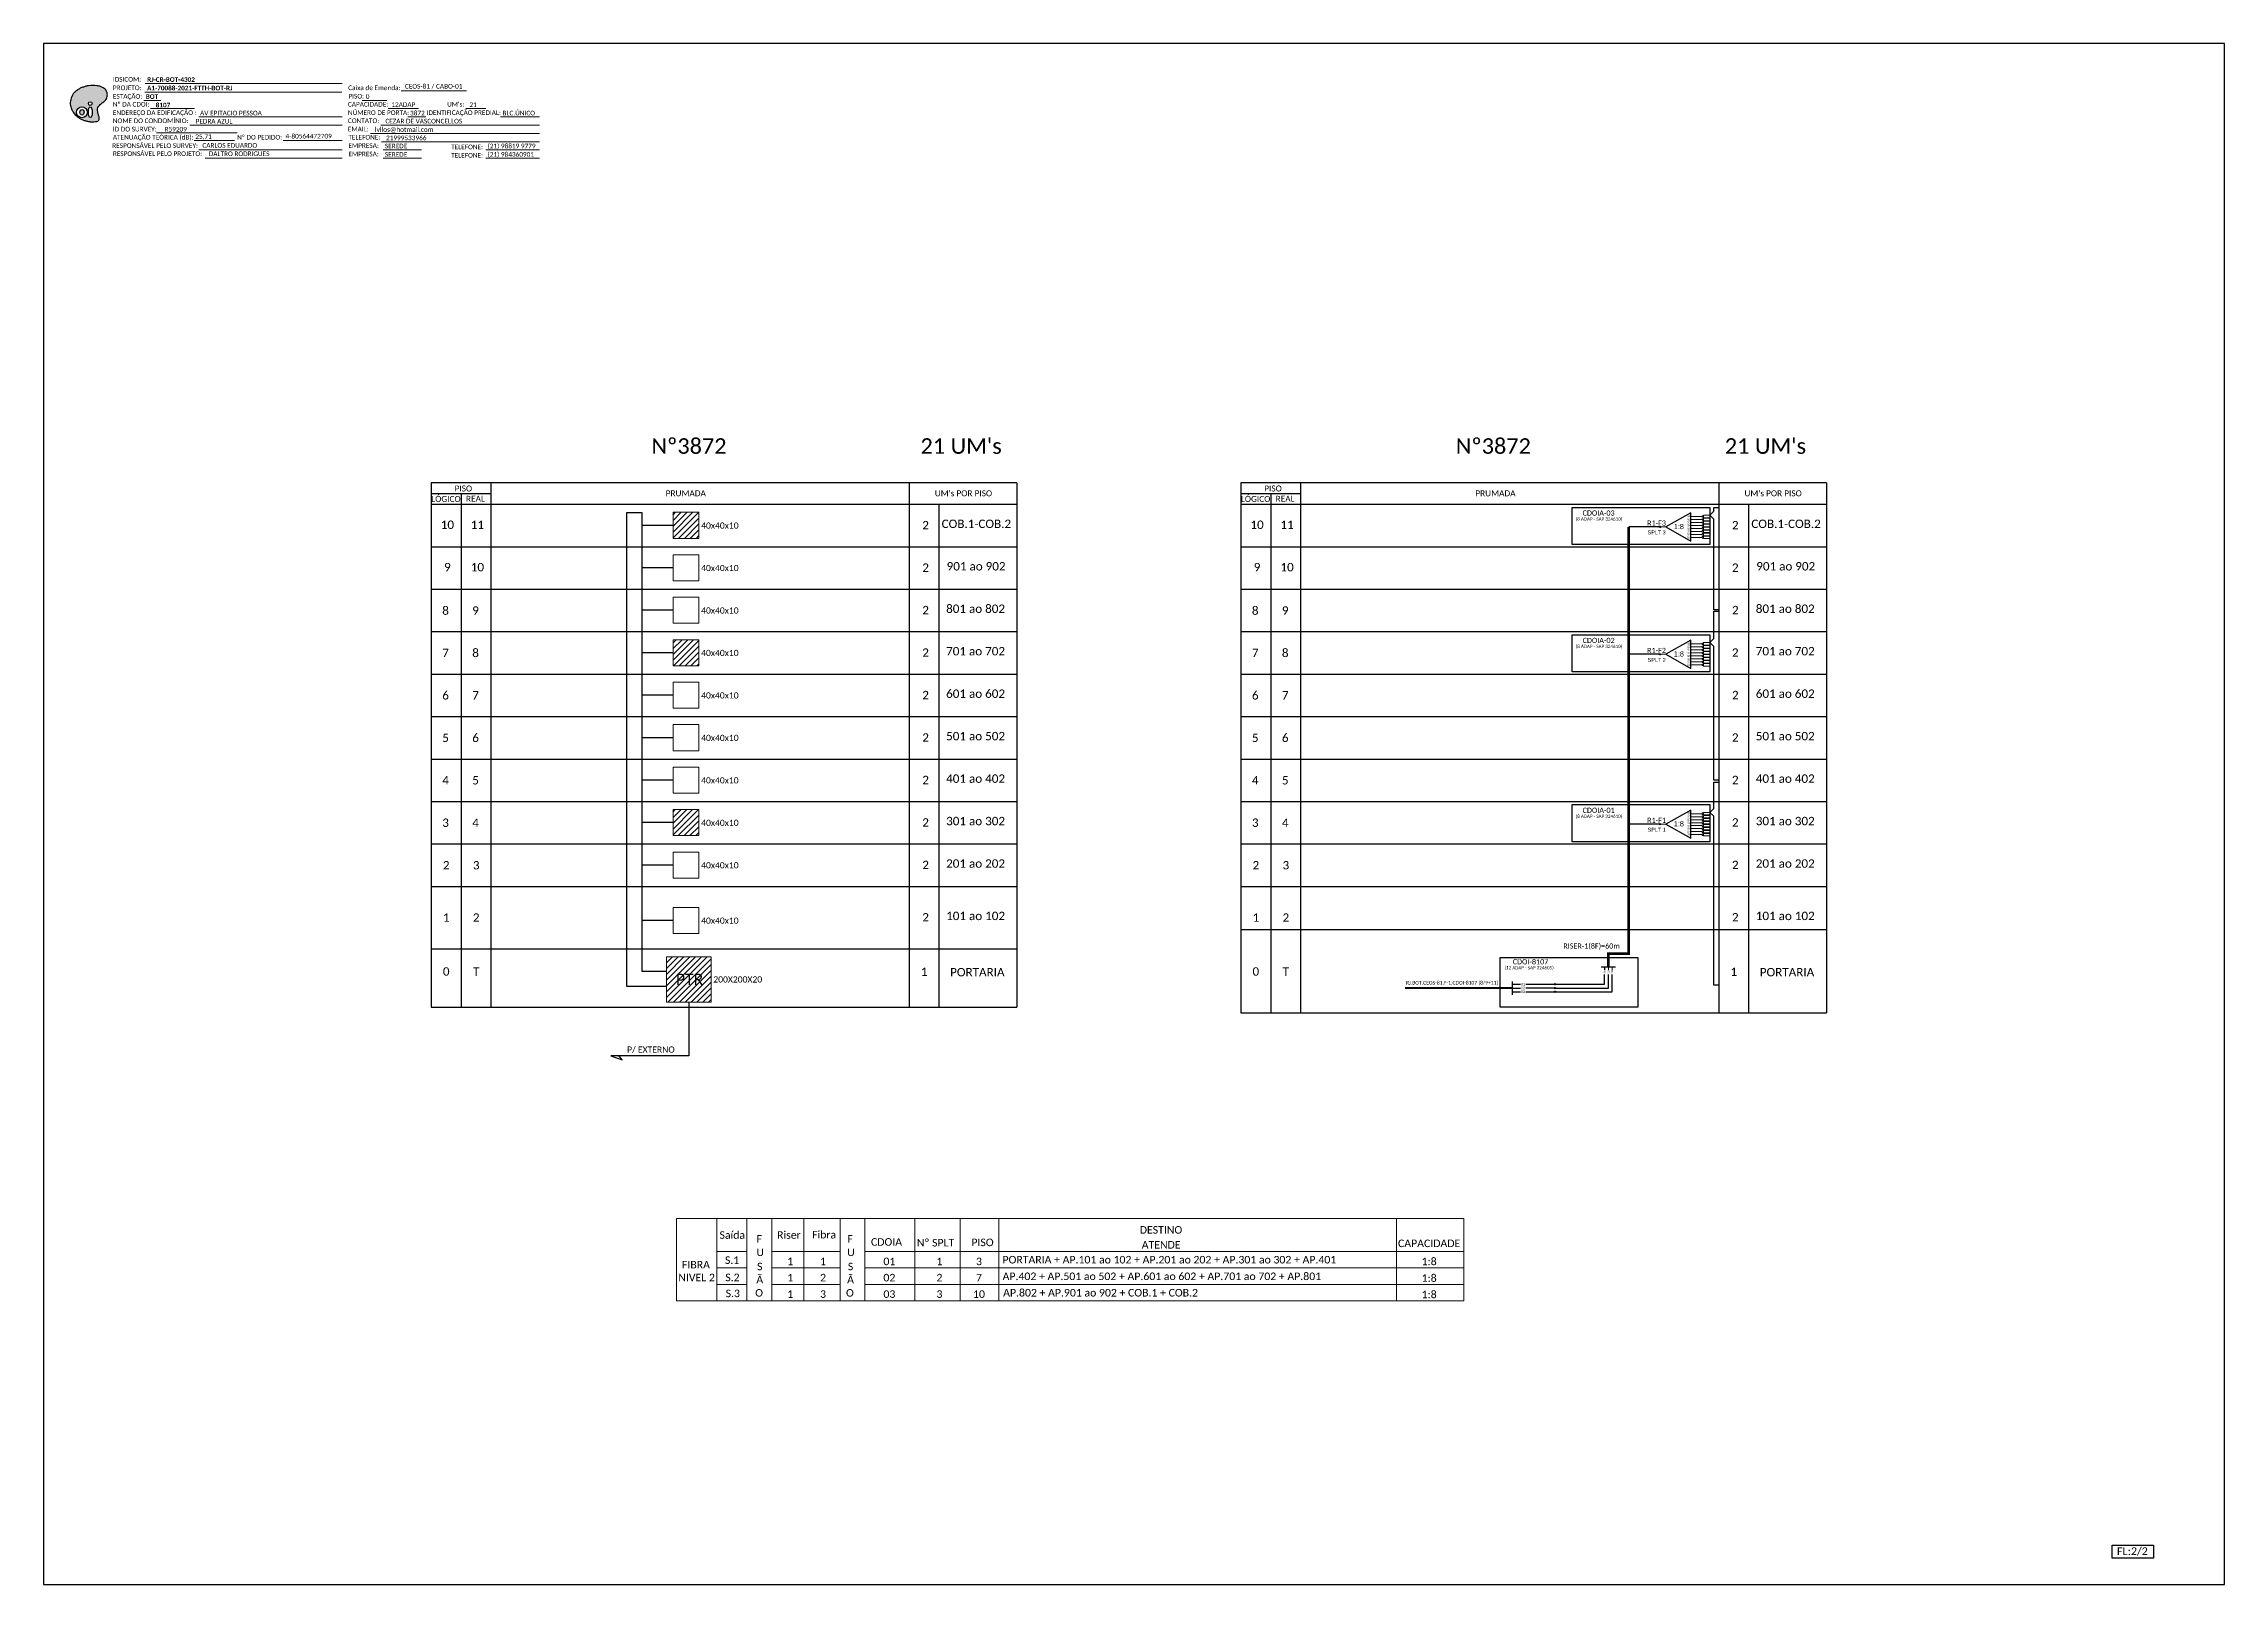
# Model space of a CAD drawing. Header units: metres. Extents: x -1286 to 457, y -500 to 94.
# Drawn here: x -384 to 457, y -500 to 94 of the extents above; entities that cross this region are included whole.
import ezdxf
from ezdxf.enums import TextEntityAlignment as Align

# ---------------------------------------------------------------- set-up
doc = ezdxf.new("R2010")
doc.units = ezdxf.units.M
doc.layers.add('(Notas)', color=7, linetype='Continuous', lineweight=0)
doc.layers.add('_NUMERAÇÃO_', color=34, linetype='Continuous', lineweight=0)
doc.layers.add('CAP a instalar', color=1, linetype='Continuous')
doc.styles.add('ARIAL', font='arial.ttf')
doc.styles.add('WMF-Calibri0', font='calibri.ttf')
doc.styles.add('WMF-Calibri1', font='calibrib.ttf')

# ---------------------------------------------------------------- blocks, each defined once
blk = doc.blocks.new('OI')
h = blk.add_hatch(color=40)
edge = h.paths.add_edge_path()
edge.add_spline(control_points=[(4.35, -0.67), (3.92, -0.99), (3.26, -1.5), (2.81, -2.59), (2.9, -3.5), (3.06, -4.27), (3.31, -4.85), (3.37, -5.39), (3.4, -5.88), (3.2, -6.4), (2.54, -6.61), (1.65, -6.63), (0.55, -6.67), (-0.56, -6.42), (-1.61, -6.14), (-2.77, -5.61), (-3.92, -4.77), (-4.89, -3.7), (-5.34, -2.65), (-5.6, -1.94), (-5.85, -0.96), (-5.71, 0.47), (-5.1, 2.02), (-4.14, 3.02), (-3.3, 3.61), (-2.37, 4.16), (-1.36, 4.44), (-0.56, 4.7), (0.79, 4.85), (2.24, 4.97), (3.79, 4.57), (4.67, 4.21), (5.44, 3.65), (5.76, 2.99), (6.03, 2.21), (6.01, 1.46), (5.72, 0.64), (5.31, 0.08), (4.88, -0.38), (4.51, -0.55), (4.35, -0.67)], knot_values=[0, 0, 0, 0, 1.60434, 2.417191, 3.427595, 4.282808, 4.776746, 5.304182, 5.888771, 6.258406, 6.858137, 7.79129, 8.986195, 10.124242, 11.187857, 12.242908, 13.953784, 15.414161, 16.515391, 17.349188, 17.675853, 19.552021, 21.515531, 22.568638, 23.63245, 24.621084, 25.782718, 26.745347, 27.142653, 29.870543, 31.004649, 31.921532, 32.709589, 33.801391, 34.042471, 35.192333, 35.971461, 36.628871, 37.254359, 37.836911, 37.836911, 37.836911, 37.836911], degree=3, periodic=0)
h.paths.add_polyline_path([(1.13, -0.87, -1), (-0.04, -0.87, -1)], flags=16)
edge = h.paths.add_edge_path(flags=16)
edge.add_ellipse((0.56, -3.59), major_axis=(-0.02, 1.71), ratio=0.361305, start_angle=0, end_angle=360)
h.paths.add_polyline_path([(-0.36, -3.62, -1), (-3.8, -3.62, -1)], flags=16)
edge = h.paths.add_edge_path(flags=0)
edge.add_ellipse((-2.08, -3.62), major_axis=(0, 0.885), ratio=0.758294, start_angle=0, end_angle=360)
at = {"color": 40}
for centre, radius in [((-2.08, -3.62), 1.72), ((0.54, -0.87), 0.587)]:
    blk.add_circle(centre, radius, dxfattribs=at)
blk.add_ellipse((-2.08, -3.62), major_axis=(0, 0.885), ratio=0.758294, start_param=-3.141592653589792, end_param=3.141592653589792, dxfattribs=at)
blk.add_ellipse((0.56, -3.59), major_axis=(-0.02, 1.71), ratio=0.361305, dxfattribs=at)
at = {"color": 40, "start_tangent": (-0.800898, -0.598801), "end_tangent": (-0.800898, -0.598801)}
blk.add_spline([(4.35, -0.67), (3.2, -1.78), (2.9, -2.54), (2.92, -3.55), (3.12, -4.38), (3.28, -4.85), (3.37, -5.37), (3.35, -5.95), (3.2, -6.29), (2.66, -6.55), (1.73, -6.63), (0.54, -6.62), (-0.58, -6.41), (-1.6, -6.11), (-2.56, -5.67), (-3.95, -4.67), (-4.89, -3.56), (-5.37, -2.56), (-5.64, -1.78), (-5.72, -1.46), (-5.63, 0.42), (-4.84, 2.22), (-4.13, 2.99), (-3.27, 3.62), (-2.4, 4.09), (-1.3, 4.47), (-0.37, 4.72), (0.02, 4.77), (2.75, 4.8), (3.85, 4.53), (4.69, 4.16), (5.31, 3.68), (5.85, 2.73), (5.93, 2.5), (5.94, 1.35), (5.67, 0.62), (5.29, 0.08), (4.84, -0.36), (4.35, -0.67)], degree=3, dxfattribs=at)

msp = doc.modelspace()

# ---------------------------------------------------------------- hatches: boundary and pattern name
h = msp.add_hatch()
h.set_pattern_fill('LINE', color=1, scale=0.5, angle=45)
h.paths.add_polyline_path([(-131.38, -86.5), (-141.29, -86.5), (-141.29, -96.54), (-131.38, -96.54)])
h.paths.add_polyline_path([(-131.38, -135.62), (-141.29, -135.62), (-141.29, -145.66), (-131.38, -145.66)])
h.paths.add_polyline_path([(-131.38, -201.11), (-141.29, -201.11), (-141.29, -211.15), (-131.38, -211.15)])
h = msp.add_hatch(color=3)
h.dxf.hatch_style = 1
edge = h.paths.add_edge_path()
edge.add_arc((239.27, -92.12), 0.242, 0, 360)
h = msp.add_hatch(color=3)
h.dxf.hatch_style = 1
edge = h.paths.add_edge_path()
edge.add_arc((239.27, -141.24), 0.242, 0, 360)
h = msp.add_hatch(color=3)
h.dxf.hatch_style = 1
edge = h.paths.add_edge_path()
edge.add_arc((239.27, -206.73), 0.242, 0, 360)
h = msp.add_hatch()
h.set_pattern_fill('ANSI31', color=1, scale=12.675488, style=0)
h.set_pattern_definition([(45, (-919.0853, -762.0324), (-1.1203655, 1.1203655), [])])
h.paths.add_polyline_path([(-143.83, -275.34), (-126.63, -275.34), (-126.63, -257.9), (-143.83, -257.9)])
h.paths.add_polyline_path([(-141.29, -269.82), (-128.51, -269.82), (-128.51, -263.29), (-141.29, -263.29)], flags=24)
h = msp.add_hatch(color=3)
h.dxf.hatch_style = 1
edge = h.paths.add_edge_path()
edge.add_arc((198.77, -268.43), 0.256, 0, 360)
h = msp.add_hatch(color=3)
h.dxf.hatch_style = 1
edge = h.paths.add_edge_path()
edge.add_arc((198.77, -269.89), 0.256, 0, 360)
h = msp.add_hatch(color=3)
h.dxf.hatch_style = 1
edge = h.paths.add_edge_path()
edge.add_arc((198.77, -271.35), 0.256, 0, 360)

# ---------------------------------------------------------------- linework, layer by layer
at = {"layer": '(Notas)', "lineweight": 0}
for p, q in [((-124.4, -390.55), (-124.4, -358.75)), ((-112.87, -390.55), (-112.87, -358.75)), ((-103.24, -390.55), (-103.24, -358.75)), ((-90.9, -390.55), (-90.9, -358.75)), ((-76.87, -390.55), (-76.87, -358.75)), ((-67.4, -390.55), (-67.4, -358.75)), ((-48.1, -390.55), (-48.1, -358.75)), ((-30.62, -390.55), (-30.62, -358.75)), ((-15.7, -390.55), (-15.7, -358.75)), ((137.62, -390.55), (137.62, -358.75))]:
    msp.add_line(p, q, dxfattribs=at)
msp.add_lwpolyline([(163.62, -358.75), (163.62, -390.55)], dxfattribs=at)
at = {"color": 5}
for p, q in [((239.27, -92.12), (227.25, -92.12)), ((239.27, -141.24), (227.25, -141.24)), ((239.27, -206.73), (227.25, -206.73))]:
    msp.add_line(p, q, dxfattribs=at)
at = {"color": 1}
msp.add_line((182.3, -267.36), (182.3, -272.49), dxfattribs=at)
msp.add_lwpolyline([(-384.06, -499.81), (456.94, -499.81), (456.94, 94.19), (-384.06, 94.19)], close=True)
at = {"color": 7, "lineweight": 0}
for points in [[(-344.93, 78.79), (-268.95, 78.79)], [(-246.14, 76.01), (-221, 76.01)], [(-345.46, 72.24), (-338.91, 72.24)], [(-344.96, 75.52), (-269, 75.52)], [(-342.8, 69.17), (-325.83, 69.17)], [(-261.18, 72.28), (-251.7, 72.28)], [(-251.13, 69.17), (-239.51, 69.17)], [(-221.19, 69.17), (-213.52, 69.17)], [(-340.48, 59.75), (-309.44, 59.75)], [(-327.64, 62.82), (-268.98, 62.82)], [(-324.23, 65.93), (-268.98, 65.93)], [(-258.05, 59.58), (-192.79, 59.58)], [(-254.02, 62.82), (-192.79, 62.82)], [(-243.55, 65.93), (-236.6, 65.93)], [(-207.85, 65.93), (-192.82, 65.93)], [(-325.95, 56.79), (-310.44, 56.79)], [(-324.23, 53.23), (-268.98, 53.23)], [(-291.72, 56.79), (-268.95, 56.79)], [(-253.77, 56.34), (-192.79, 56.34)], [(-253.16, 53.23), (-238.36, 53.23)], [(-213.56, 53.23), (-192.79, 53.23)], [(-321.74, 49.99), (-268.98, 49.99)], [(-253.16, 49.99), (-238.36, 49.99)], [(-213.56, 49.99), (-192.79, 49.99)]]:
    msp.add_lwpolyline(points, dxfattribs=at)
at = {"color": 0}
for points in [[(-8.7, -75.16), (-234.59, -75.16)], [(303.54, -75.16), (77.65, -75.16)], [(-234.59, -79.27), (-211.44, -79.27)], [(-234.59, -83.39), (-8.7, -83.39)], [(77.65, -79.27), (100.8, -79.27)], [(77.65, -83.39), (303.54, -83.39)]]:
    msp.add_lwpolyline(points, dxfattribs=at)
for points in [[(-234.59, -75.16), (-234.59, -83.39)], [(-211.44, -83.39), (-211.44, -75.16)], [(-50.29, -75.16), (-50.29, -83.39)], [(-8.7, -75.16), (-8.7, -83.39)], [(77.65, -75.16), (77.65, -83.39)], [(100.8, -83.39), (100.8, -75.16)], [(261.95, -75.16), (261.95, -83.39)], [(303.54, -75.16), (303.54, -83.39)], [(-234.59, -83.39), (-234.59, -277.29)], [(-234.59, -83.39), (-8.7, -83.39)], [(-223.02, -79.27), (-223.02, -83.39)], [(-223.02, -83.39), (-223.02, -277.29)], [(-211.44, -277.29), (-211.44, -83.39)], [(-50.29, -83.39), (-50.29, -277.29)], [(-38.72, -277.29), (-38.72, -83.39)], [(-8.7, -83.39), (-8.7, -277.29)], [(77.65, -83.39), (77.65, -279.42)], [(77.65, -83.39), (303.54, -83.39)], [(89.22, -79.27), (89.22, -83.39)], [(89.22, -83.39), (89.22, -279.42)], [(100.8, -279.42), (100.8, -83.39)], [(261.95, -83.39), (261.95, -279.42)], [(273.52, -279.42), (273.52, -83.39)], [(303.54, -83.39), (303.54, -279.42)], [(-234.59, -99.76), (-8.7, -99.76)], [(77.65, -99.76), (303.54, -99.76)], [(-234.59, -116.13), (-8.7, -116.13)], [(77.65, -116.13), (303.54, -116.13)], [(-234.59, -132.5), (-8.7, -132.5)], [(77.65, -132.5), (303.54, -132.5)], [(-234.59, -148.87), (-8.7, -148.87)], [(77.65, -148.87), (303.54, -148.87)], [(-234.59, -165.25), (-8.7, -165.25)], [(77.65, -165.25), (303.54, -165.25)], [(-234.59, -181.62), (-8.7, -181.62)], [(77.65, -181.62), (303.54, -181.62)], [(-234.59, -197.99), (-8.7, -197.99)], [(77.65, -197.99), (303.54, -197.99)], [(-234.59, -214.36), (-8.7, -214.36)], [(77.65, -214.36), (303.54, -214.36)], [(-234.59, -230.73), (-8.7, -230.73)], [(77.65, -230.73), (303.54, -230.73)], [(77.65, -247.36), (303.54, -247.36)], [(-234.59, -254.82), (-8.7, -254.82)], [(-234.59, -277.29), (-8.7, -277.29)], [(77.65, -279.42), (303.54, -279.42)]]:
    msp.add_lwpolyline(points)
at = {"color": 1, "lineweight": 0}
for points in [[(-131.38, -86.5), (-141.29, -86.5), (-141.29, -96.54), (-131.38, -96.54)], [(-131.38, -135.62), (-141.29, -135.62), (-141.29, -145.66), (-131.38, -145.66)], [(-131.38, -201.11), (-141.29, -201.11), (-141.29, -211.15), (-131.38, -211.15)], [(-143.83, -257.9), (-126.63, -257.9), (-126.63, -275.34), (-143.83, -275.34)]]:
    msp.add_lwpolyline(points, close=True, dxfattribs=at)
at = {"color": 1}
for points in [[(205.4, -84.58), (258.53, -84.58), (258.53, -98.89), (205.4, -98.89)], [(205.4, -133.69), (258.53, -133.69), (258.53, -148.01), (205.4, -148.01)], [(205.4, -199.18), (258.53, -199.18), (258.53, -213.5), (205.4, -213.5)], [(177.66, -258.18), (230.79, -258.18), (230.79, -277.29), (177.66, -277.29)]]:
    msp.add_lwpolyline(points, close=True, dxfattribs=at)
at = {"color": 5, "const_width": 1}
msp.add_lwpolyline([(227.25, -92.12), (227.25, -256.68), (219.39, -256.68), (219.39, -261.71)], dxfattribs=at)
at = {"color": 1, "lineweight": 0}
for points in [[(241.5, -92.12), (239.27, -92.12)], [(241.5, -141.24), (239.27, -141.24)], [(241.5, -206.73), (239.27, -206.73)]]:
    msp.add_lwpolyline(points, dxfattribs=at)
at = {"color": 1}
for points in [[(251.16, -86.67), (241.5, -92.12), (251.16, -97.57), (251.16, -86.67)], [(251.16, -135.79), (241.5, -141.24), (251.16, -146.69), (251.16, -135.79)], [(251.16, -201.28), (241.5, -206.73), (251.16, -212.17), (251.16, -201.28)], [(-135.23, -275.34), (-135.23, -295.99), (-165.36, -295.99)], [(-165.36, -295.99), (-160.95, -297.58)], [(-160.95, -297.58), (-162.36, -295.75)]]:
    msp.add_lwpolyline(points, dxfattribs=at)
at = {"color": 3, "lineweight": 0}
for points in [[(255.54, -88.09), (251.16, -88.09)], [(251.16, -89.24), (255.54, -89.24)], [(251.16, -90.39), (255.54, -90.39)], [(251.16, -91.55), (255.54, -91.55)], [(256.12, -87.59), (256.12, -88.58)], [(256.12, -87.59), (258.53, -87.59)], [(256.12, -88.58), (258.53, -88.58)], [(256.12, -88.75), (256.12, -89.73)], [(256.12, -88.75), (258.53, -88.75)], [(256.12, -89.73), (258.53, -89.73)], [(256.12, -89.9), (256.12, -90.89)], [(256.12, -89.9), (258.53, -89.9)], [(256.12, -90.89), (258.53, -90.89)], [(256.12, -91.05), (256.12, -92.04)], [(256.12, -91.05), (258.53, -91.05)], [(256.12, -92.04), (258.53, -92.04)], [(256.12, -92.2), (256.12, -93.19)], [(256.12, -92.2), (258.53, -92.2)], [(251.16, -92.7), (255.54, -92.7)], [(251.16, -93.85), (255.54, -93.85)], [(251.16, -95), (255.54, -95)], [(251.16, -96.16), (255.54, -96.16)], [(256.12, -93.19), (258.53, -93.19)], [(256.12, -93.36), (256.12, -94.34)], [(256.12, -93.36), (258.53, -93.36)], [(256.12, -94.34), (258.53, -94.34)], [(256.12, -94.51), (256.12, -95.5)], [(256.12, -94.51), (258.53, -94.51)], [(256.12, -95.5), (258.53, -95.5)], [(256.12, -95.66), (256.12, -96.65)], [(256.12, -95.66), (258.53, -95.66)], [(256.12, -96.65), (258.53, -96.65)], [(255.54, -137.2), (251.16, -137.2)], [(251.16, -138.35), (255.54, -138.35)], [(251.16, -139.51), (255.54, -139.51)], [(251.16, -140.66), (255.54, -140.66)], [(251.16, -141.81), (255.54, -141.81)], [(251.16, -142.97), (255.54, -142.97)], [(256.12, -136.71), (256.12, -137.7)], [(256.12, -136.71), (258.53, -136.71)], [(256.12, -137.7), (258.53, -137.7)], [(256.12, -137.86), (256.12, -138.85)], [(256.12, -137.86), (258.53, -137.86)], [(256.12, -138.85), (258.53, -138.85)], [(256.12, -139.01), (256.12, -140)], [(256.12, -139.01), (258.53, -139.01)], [(256.12, -140), (258.53, -140)], [(256.12, -140.17), (256.12, -141.15)], [(256.12, -140.17), (258.53, -140.17)], [(256.12, -141.15), (258.53, -141.15)], [(256.12, -141.32), (256.12, -142.31)], [(256.12, -141.32), (258.53, -141.32)], [(256.12, -142.31), (258.53, -142.31)], [(256.12, -142.47), (256.12, -143.46)], [(256.12, -142.47), (258.53, -142.47)], [(251.16, -144.12), (255.54, -144.12)], [(251.16, -145.27), (255.54, -145.27)], [(256.12, -143.46), (258.53, -143.46)], [(256.12, -143.63), (256.12, -144.61)], [(256.12, -143.63), (258.53, -143.63)], [(256.12, -144.61), (258.53, -144.61)], [(256.12, -144.78), (256.12, -145.77)], [(256.12, -144.78), (258.53, -144.78)], [(256.12, -145.77), (258.53, -145.77)], [(255.54, -202.69), (251.16, -202.69)], [(251.16, -203.84), (255.54, -203.84)], [(251.16, -205), (255.54, -205)], [(251.16, -206.15), (255.54, -206.15)], [(251.16, -207.3), (255.54, -207.3)], [(251.16, -208.45), (255.54, -208.45)], [(251.16, -209.61), (255.54, -209.61)], [(256.12, -202.2), (256.12, -203.18)], [(256.12, -202.2), (258.53, -202.2)], [(256.12, -203.18), (258.53, -203.18)], [(256.12, -203.35), (256.12, -204.34)], [(256.12, -203.35), (258.53, -203.35)], [(256.12, -204.34), (258.53, -204.34)], [(256.12, -204.5), (256.12, -205.49)], [(256.12, -204.5), (258.53, -204.5)], [(256.12, -205.49), (258.53, -205.49)], [(256.12, -205.65), (256.12, -206.64)], [(256.12, -205.65), (258.53, -205.65)], [(256.12, -206.64), (258.53, -206.64)], [(256.12, -206.81), (256.12, -207.79)], [(256.12, -206.81), (258.53, -206.81)], [(256.12, -207.79), (258.53, -207.79)], [(256.12, -207.96), (256.12, -208.95)], [(256.12, -207.96), (258.53, -207.96)], [(256.12, -208.95), (258.53, -208.95)], [(256.12, -209.11), (256.12, -210.1)], [(256.12, -209.11), (258.53, -209.11)], [(256.12, -210.1), (258.53, -210.1)], [(251.16, -210.76), (255.54, -210.76)], [(256.12, -210.27), (256.12, -211.25)], [(256.12, -210.27), (258.53, -210.27)], [(256.12, -211.25), (258.53, -211.25)]]:
    msp.add_lwpolyline(points, dxfattribs=at)
for points in [[(255.54, -87.8), (256.12, -87.8), (256.12, -88.37), (255.54, -88.37)], [(255.54, -88.95), (256.12, -88.95), (256.12, -89.53), (255.54, -89.53)], [(255.54, -90.11), (256.12, -90.11), (256.12, -90.68), (255.54, -90.68)], [(255.54, -91.26), (256.12, -91.26), (256.12, -91.83), (255.54, -91.83)], [(255.54, -92.41), (256.12, -92.41), (256.12, -92.98), (255.54, -92.98)], [(255.54, -93.56), (256.12, -93.56), (256.12, -94.14), (255.54, -94.14)], [(255.54, -94.72), (256.12, -94.72), (256.12, -95.29), (255.54, -95.29)], [(255.54, -95.87), (256.12, -95.87), (256.12, -96.44), (255.54, -96.44)], [(255.54, -136.92), (256.12, -136.92), (256.12, -137.49), (255.54, -137.49)], [(255.54, -138.07), (256.12, -138.07), (256.12, -138.64), (255.54, -138.64)], [(255.54, -139.22), (256.12, -139.22), (256.12, -139.79), (255.54, -139.79)], [(255.54, -140.37), (256.12, -140.37), (256.12, -140.95), (255.54, -140.95)], [(255.54, -141.53), (256.12, -141.53), (256.12, -142.1), (255.54, -142.1)], [(255.54, -142.68), (256.12, -142.68), (256.12, -143.25), (255.54, -143.25)], [(255.54, -143.83), (256.12, -143.83), (256.12, -144.41), (255.54, -144.41)], [(255.54, -144.99), (256.12, -144.99), (256.12, -145.56), (255.54, -145.56)], [(255.54, -202.4), (256.12, -202.4), (256.12, -202.98), (255.54, -202.98)], [(255.54, -203.56), (256.12, -203.56), (256.12, -204.13), (255.54, -204.13)], [(255.54, -204.71), (256.12, -204.71), (256.12, -205.28), (255.54, -205.28)], [(255.54, -205.86), (256.12, -205.86), (256.12, -206.43), (255.54, -206.43)], [(255.54, -207.01), (256.12, -207.01), (256.12, -207.59), (255.54, -207.59)], [(255.54, -208.17), (256.12, -208.17), (256.12, -208.74), (255.54, -208.74)], [(255.54, -209.32), (256.12, -209.32), (256.12, -209.89), (255.54, -209.89)], [(255.54, -210.47), (256.12, -210.47), (256.12, -211.05), (255.54, -211.05)]]:
    msp.add_lwpolyline(points, close=True, dxfattribs=at)
at = {"color": 3}
for points in [[(261.75, -124.14), (260.1, -124.14), (260.1, -89.1), (258.53, -87.59), (260.1, -86.08), (260.1, -84.58), (261.75, -84.58)], [(261.75, -189.81), (260.1, -189.81), (260.1, -138.22), (258.53, -136.71), (260.1, -135.2), (260.1, -124.65), (261.75, -124.65)], [(261.75, -268.84), (260.1, -268.84), (260.1, -203.7), (258.53, -202.2), (260.1, -200.69), (260.1, -190.48), (261.75, -190.48)], [(182.3, -268.43), (185.46, -268.43)], [(187.53, -268.43), (198.77, -268.43)]]:
    msp.add_lwpolyline(points, dxfattribs=at)
at = {"lineweight": 0}
for points in [[(-131.38, -102.87), (-141.29, -102.87), (-141.29, -112.92), (-131.38, -112.92)], [(-131.38, -119.25), (-141.29, -119.25), (-141.29, -129.29), (-131.38, -129.29)], [(-131.38, -151.99), (-141.29, -151.99), (-141.29, -162.03), (-131.38, -162.03)], [(-131.38, -168.36), (-141.29, -168.36), (-141.29, -178.4), (-131.38, -178.4)], [(-131.38, -184.73), (-141.29, -184.73), (-141.29, -194.77), (-131.38, -194.77)], [(-131.38, -217.48), (-141.29, -217.48), (-141.29, -227.52), (-131.38, -227.52)], [(-131.38, -238.81), (-141.29, -238.81), (-141.29, -248.85), (-131.38, -248.85)]]:
    msp.add_lwpolyline(points, close=True, dxfattribs=at)
at = {"color": 5}
for points in [[(198.77, -268.43), (217.95, -268.43), (217.95, -264.67)], [(199.03, -269.89), (219.4, -269.89), (219.4, -264.67)], [(199.03, -271.35), (220.84, -271.35), (220.84, -264.67)], [(216.6, -261.71), (222.17, -261.71)], [(217.95, -261.71), (217.95, -263.03)]]:
    msp.add_lwpolyline(points, dxfattribs=at)
at = {"color": 5, "lineweight": 0}
for points in [[(219.39, -261.71), (219.39, -263)], [(220.84, -261.71), (220.84, -263)]]:
    msp.add_lwpolyline(points, dxfattribs=at)
at = {"color": 1}
msp.add_lwpolyline([(140.96, -269.92, 0.8, 0.8, 0), (182.3, -269.93, 0.8, 0.8, 0)], format="xyseb", dxfattribs=at)
at = {"color": 2}
for points in [[(182.3, -269.89), (185.46, -269.89)], [(198.92, -269.89), (187.53, -269.89)]]:
    msp.add_lwpolyline(points, dxfattribs=at)
at = {"color": 7}
for points in [[(182.3, -271.35), (185.46, -271.35)], [(187.53, -271.35), (199.03, -271.35)]]:
    msp.add_lwpolyline(points, dxfattribs=at)
msp.add_lwpolyline([(413.64, -484.64), (429.57, -484.64), (429.57, -489.7), (413.64, -489.7)], close=True, dxfattribs=at)
at = {"color": 3}
for centre, radius in [((239.27, -92.12), 0.242), ((239.27, -141.24), 0.242), ((239.27, -206.73), 0.242), ((198.77, -268.43), 0.256), ((198.77, -269.89), 0.256), ((198.77, -271.35), 0.256)]:
    msp.add_circle(centre, radius, dxfattribs=at)
at = {"layer": '_NUMERAÇÃO_', "color": 0, "lineweight": 0}
for p, q in [((163.62, -358.75), (-140.04, -358.75)), ((-140.04, -358.75), (-140.04, -390.55)), ((-112.87, -371.47), (-124.4, -371.47)), ((-112.87, -377.8), (-124.4, -377.8)), ((-76.87, -371.47), (-103.24, -371.47)), ((-76.87, -377.8), (-103.24, -377.8)), ((163.62, -371.47), (-67.4, -371.47)), ((163.62, -377.8), (-67.4, -377.8)), ((-112.87, -384.22), (-124.4, -384.22)), ((-76.87, -384.22), (-103.24, -384.22)), ((163.62, -384.22), (-67.4, -384.22)), ((163.06, -390.55), (-140.04, -390.55)), ((-112.87, -390.55), (-124.4, -390.55)), ((-76.87, -390.55), (-103.24, -390.55)), ((163.62, -390.55), (-67.4, -390.55))]:
    msp.add_line(p, q, dxfattribs=at)
at = {"layer": 'CAP a instalar', "color": 3}
for points in [[(-159.08, -259.16), (-159.08, -86.6), (-153.38, -86.6), (-153.38, -263.37), (-143.83, -263.37)], [(-141.29, -91.52), (-153.19, -91.52)], [(-141.29, -107.89), (-153.19, -107.89)], [(-141.29, -124.27), (-153.19, -124.27)], [(-141.29, -140.64), (-153.19, -140.64)], [(-141.29, -157.01), (-153.19, -157.01)], [(-141.29, -173.38), (-153.19, -173.38)], [(-141.29, -189.75), (-153.19, -189.75)], [(-141.29, -206.13), (-153.19, -206.13)], [(-141.29, -222.5), (-153.19, -222.5)], [(-141.29, -243.83), (-153.19, -243.83)], [(-143.83, -269.29), (-159.08, -269.29), (-159.08, -259.16)]]:
    msp.add_lwpolyline(points, dxfattribs=at)

# ---------------------------------------------------------------- block references
at = {"color": 7, "xscale": 1.213923925163967, "yscale": 1.213923925163967, "zscale": 1.213923925163967, "rotation": 0.1532896023949059}
msp.add_blockref('OI', (-366.75, 72.14), dxfattribs=at)

# ---------------------------------------------------------------- texts
at = {"color": 7, "lineweight": 0, "style": 'WMF-Calibri0'}
for s, height, p in [('PROJETO:', 1.793, (-357.33, 76.26)), ('IDSICOM:', 1.793, (-357.33, 79.54)), ('Caixa de Emenda:', 1.7927, (-266.59, 76.26)), ('ESTAÇÃO:', 1.793, (-357.35, 72.98)), ('Nº DA CDOI:', 1.7927, (-357.35, 69.91)), ('ENDEREÇO DA EDIFICAÇÃO :', 1.7927, (-357.35, 66.68)), ('CAPACIDADE:', 1.7927, (-266.7, 69.91)), ('NÚMERO DE PORTA:', 1.7927, (-266.7, 66.68)), ('PISO:', 1.793, (-266.52, 73.03)), ('IDENTIFICAÇÃO PREDIAL:', 1.7927, (-236.33, 66.68)), ("UM's:", 1.793, (-228.46, 69.91)), ('ATENUAÇÃO TEÓRICA (dB):', 1.7927, (-357.35, 57.21)), ('NOME DO CONDOMÍNIO:', 1.7927, (-357.35, 63.56)), ('ID DO SURVEY:', 1.7927, (-357.35, 60.33)), ('Nº DO PEDIDO:', 1.7927, (-309.43, 57.21)), ('CONTATO:', 1.793, (-266.7, 63.56)), ('EMAIL:', 1.793, (-266.7, 60.33)), ('TELEFONE:', 1.793, (-266.52, 57.21)), ('RESPONSÁVEL PELO SURVEY:', 1.7927, (-357.59, 53.98)), ('RESPONSÁVEL PELO PROJETO:', 1.7927, (-357.35, 50.87)), ('EMPRESA:', 1.793, (-266.52, 53.98)), ('EMPRESA:', 1.793, (-266.52, 50.74)), ('TELEFONE:', 1.793, (-226.92, 53.47)), ('TELEFONE:', 1.793, (-226.92, 50.24))]:
    msp.add_text(s, height=height, dxfattribs=at).set_placement(p)
at = {"color": 7}
for s, height, style, p in [('A1-70088-2021-FTTH-BOT-RJ', 1.7927, 'WMF-Calibri1', (-344.17, 76.17)), ('RJ-CR-BOT-4302', 1.7927, 'WMF-Calibri1', (-344.13, 79.45)), ('CEOS-81 / CABO-01', 1.7927, 'WMF-Calibri0', (-244.74, 76.85)), ('BOT', 1.793, 'WMF-Calibri1', (-344.67, 72.89)), ('AV EPITACIO PESSOA', 1.7927, 'WMF-Calibri0', (-323.72, 66.52)), ('0', 1.79, 'WMF-Calibri0', (-259.83, 72.88)), ('12ADAP', 1.793, 'WMF-Calibri0', (-249.96, 69.79)), ('3872', 1.793, 'WMF-Calibri0', (-242.73, 66.53)), ('21', 1.793, 'WMF-Calibri0', (-219.84, 69.77)), ('BLC.ÚNICO', 1.793, 'WMF-Calibri0', (-207.09, 66.53)), ('R59209', 1.793, 'WMF-Calibri0', (-337.39, 60.28)), ('25,71', 1.793, 'WMF-Calibri0', (-325.57, 57.45)), ('PEDRA AZUL', 1.793, 'WMF-Calibri0', (-325.44, 63.39)), ('4-80564472709', 1.7927, 'WMF-Calibri0', (-290.77, 57.62)), ('lvllos@hotmail.com', 1.7927, 'WMF-Calibri0', (-256.28, 60.18)), ('CEZAR DE VASCONCELLOS', 1.7927, 'WMF-Calibri0', (-252.24, 63.42)), ('CARLOS EDUARDO', 1.7927, 'WMF-Calibri0', (-322.83, 54.07)), ('DALTRO RODRIGUES', 1.7927, 'WMF-Calibri0', (-320.34, 50.83)), ('SEREDE', 1.793, 'WMF-Calibri0', (-252.46, 53.83)), ('SEREDE', 1.793, 'WMF-Calibri0', (-252.46, 50.59)), ('21999533966', 1.7927, 'WMF-Calibri0', (-251.99, 56.94)), ('(21) 98819 9779', 1.7927, 'WMF-Calibri0', (-212.85, 53.83)), ('(21) 984360901', 1.7927, 'WMF-Calibri0', (-212.85, 50.59)), ('40x40x10', 2.373, 'WMF-Calibri0', (-130.49, -92.79)), ('COB.1-COB.2', 3.24, 'WMF-Calibri0', (-37.73, -92.55)), ('COB.1-COB.2', 3.24, 'WMF-Calibri0', (274.51, -92.55)), ('40x40x10', 2.373, 'WMF-Calibri0', (-130.49, -109.16)), ('901 ao 902', 3.24, 'WMF-Calibri0', (-35.82, -108.92)), ('901 ao 902', 3.24, 'WMF-Calibri0', (276.42, -108.92)), ('40x40x10', 2.373, 'WMF-Calibri0', (-130.49, -125.53)), ('801 ao 802', 3.24, 'WMF-Calibri0', (-36.01, -125.29)), ('801 ao 802', 3.24, 'WMF-Calibri0', (276.23, -125.29)), ('40x40x10', 2.373, 'WMF-Calibri0', (-130.49, -141.9)), ('701 ao 702', 3.24, 'WMF-Calibri0', (-36.01, -141.66)), ('701 ao 702', 3.24, 'WMF-Calibri0', (276.23, -141.66)), ('40x40x10', 2.373, 'WMF-Calibri0', (-130.49, -158.27)), ('601 ao 602', 3.24, 'WMF-Calibri0', (-36.01, -158.03)), ('601 ao 602', 3.24, 'WMF-Calibri0', (276.23, -158.03)), ('40x40x10', 2.373, 'WMF-Calibri0', (-130.49, -174.65)), ('501 ao 502', 3.24, 'WMF-Calibri0', (-36.01, -174.4)), ('501 ao 502', 3.24, 'WMF-Calibri0', (276.23, -174.4)), ('40x40x10', 2.373, 'WMF-Calibri0', (-130.49, -191.02)), ('401 ao 402', 3.24, 'WMF-Calibri0', (-36.01, -190.78)), ('401 ao 402', 3.24, 'WMF-Calibri0', (276.23, -190.78)), ('40x40x10', 2.373, 'WMF-Calibri0', (-130.49, -207.39)), ('301 ao 302', 3.24, 'WMF-Calibri0', (-36.01, -207.15)), ('301 ao 302', 3.24, 'WMF-Calibri0', (276.23, -207.15)), ('40x40x10', 2.373, 'WMF-Calibri0', (-130.49, -223.76)), ('201 ao 202', 3.24, 'WMF-Calibri0', (-36.01, -223.52)), ('201 ao 202', 3.24, 'WMF-Calibri0', (276.23, -223.52)), ('40x40x10', 2.373, 'WMF-Calibri0', (-130.49, -245.1)), ('101 ao 102', 3.24, 'WMF-Calibri0', (-36.01, -243.71)), ('101 ao 102', 3.24, 'WMF-Calibri0', (276.23, -243.71)), ('PTR', 4.351, 'WMF-Calibri0', (-140.2, -268.71)), ('200X200X20', 2.373, 'WMF-Calibri0', (-125.79, -267.77)), ('PORTARIA', 3.24, 'WMF-Calibri0', (-34.48, -265.4)), ('PORTARIA', 3.24, 'WMF-Calibri0', (277.76, -265.4))]:
    msp.add_text(s, height=height, dxfattribs=dict(at, style=style)).set_placement(p)
at = {"color": 7, "style": 'WMF-Calibri1'}
msp.add_text('8107', height=1.793, dxfattribs=at).set_placement((-338.01, 69.6), align=Align.CENTER)
at = {"color": 0, "style": 'WMF-Calibri0'}
for s, height, p in [('Nº3872', 6, (-149.64, -63.95)), ("21 UM's", 6, (-45.87, -63.95)), ('Nº3872', 6, (160.55, -63.95)), ("21 UM's", 6, (264.31, -63.95)), ('  LÓGICO', 2.3, (-236.17, -82.49)), ('     PISO', 2.3, (-229.63, -78.46)), ('    REAL', 2.3, (-224.41, -82.44)), ('PRUMADA', 2.3, (-144.17, -80.32)), ("UM's POR PISO", 2.3, (-40.4, -80.32)), ('  LÓGICO', 2.3, (76.07, -82.49)), ('     PISO', 2.3, (82.61, -78.46)), ('    REAL', 2.3, (87.83, -82.44)), ('PRUMADA', 2.3, (168.07, -80.32)), ("UM's POR PISO", 2.3, (271.84, -80.32))]:
    msp.add_text(s, height=height, dxfattribs=at).set_placement(p)
at = {"color": 7, "style": 'WMF-Calibri0'}
for s, height, p in [('10', 3.24, (-228.34, -91.29)), ('11', 3.24, (-216.77, -91.29)), ('10', 3.24, (83.9, -91.29)), ('11', 3.24, (95.47, -91.29)), ('9', 3.24, (-228.34, -107.63)), ('10', 3.24, (-216.77, -107.63)), ('9', 3.24, (83.9, -107.63)), ('10', 3.24, (95.47, -107.63)), ('P/ EXTERNO', 2.373, (-149.86, -293.62))]:
    msp.add_text(s, height=height, dxfattribs=at).set_placement(p, align=Align.MIDDLE_CENTER)
at = {"color": 1, "style": 'WMF-Calibri0'}
for s, p in [('(8 ADAP - SAP 324610)', (215.75, -89.7)), ('(8 ADAP - SAP 324610)', (215.75, -138.81)), ('(8 ADAP - SAP 324610)', (215.75, -204.3)), ('(12 ADAP - SAP 324605)', (188.82, -262.7))]:
    msp.add_text(s, height=1.25, dxfattribs=at).set_placement(p, align=Align.CENTER)
at = {"color": 1}
for s, height, style, p in [('CDOIA-03', 2, 'WMF-Calibri0', (209.45, -87.77)), ('1:8', 2, 'ARIAL', (244.62, -92.97)), ('S1', 0.75, 'ARIAL', (249.8, -88.36)), ('S2', 0.75, 'ARIAL', (249.8, -89.54)), ('S3', 0.75, 'ARIAL', (249.8, -90.75)), ('S4', 0.75, 'ARIAL', (249.8, -91.93)), ('S5', 0.75, 'ARIAL', (249.8, -93.14)), ('S6', 0.75, 'ARIAL', (249.8, -94.26)), ('S7', 0.75, 'ARIAL', (249.8, -95.36)), ('S8', 0.75, 'ARIAL', (249.8, -96.48)), ('CDOIA-02', 2, 'WMF-Calibri0', (209.45, -136.89)), ('1:8', 2, 'ARIAL', (244.62, -142.09)), ('S1', 0.75, 'ARIAL', (249.8, -137.47)), ('S2', 0.75, 'ARIAL', (249.8, -138.66)), ('S3', 0.75, 'ARIAL', (249.8, -139.87)), ('S4', 0.75, 'ARIAL', (249.8, -141.05)), ('S5', 0.75, 'ARIAL', (249.8, -142.26)), ('S6', 0.75, 'ARIAL', (249.8, -143.38)), ('S7', 0.75, 'ARIAL', (249.8, -144.48)), ('S8', 0.75, 'ARIAL', (249.8, -145.59)), ('CDOIA-01', 2, 'WMF-Calibri0', (209.45, -202.37)), ('1:8', 2, 'ARIAL', (244.62, -207.58)), ('S1', 0.75, 'ARIAL', (249.8, -202.96)), ('S2', 0.75, 'ARIAL', (249.8, -204.14)), ('S3', 0.75, 'ARIAL', (249.8, -205.36)), ('S4', 0.75, 'ARIAL', (249.8, -206.53)), ('S5', 0.75, 'ARIAL', (249.8, -207.75)), ('S6', 0.75, 'ARIAL', (249.8, -208.87)), ('S7', 0.75, 'ARIAL', (249.8, -209.96)), ('S8', 0.75, 'ARIAL', (249.8, -211.08)), ('CDOI-8107', 2, 'WMF-Calibri0', (182.52, -260.78)), ('RJ.BOT.CEOS-81.F-1.CDOI-8107 (8/9+11)', 1.3876, 'WMF-Calibri0', (141.32, -268.55))]:
    msp.add_text(s, height=height, dxfattribs=dict(at, style=style)).set_placement(p)
at = {"color": 5, "style": 'WMF-Calibri0'}
for s, p in [('R1-F3', (234.34, -91.65)), ('R1-F2', (234.34, -140.76)), ('R1-F1', (234.34, -206.25)), ('RISER-1(8F)=60m', (202.02, -254.71))]:
    msp.add_text(s, height=2, dxfattribs=at).set_placement(p)
at = {"color": 7, "style": 'ARIAL', "text_generation_flag": 6}
for s, p in [('SPLT 3', (234.51, -95)), ('SPLT 2', (234.51, -144.12)), ('SPLT 1', (234.51, -209.61))]:
    msp.add_text(s, height=1.5, rotation=180, dxfattribs=at).set_placement(p)
at = {"style": 'ARIAL'}
for s, p in [('01', (186.46, -268.43)), ('02', (186.46, -269.89)), ('03', (186.46, -271.35))]:
    msp.add_text(s, height=1, dxfattribs=at).set_placement(p, align=Align.MIDDLE_CENTER)
for s, p in [('01', (218, -263.74)), ('02', (219.45, -263.74)), ('03', (220.81, -263.74))]:
    msp.add_text(s, height=0.75, rotation=90, dxfattribs=at).set_placement(p, align=Align.MIDDLE_CENTER)
at = {"color": 7, "linetype": 'Continuous', "lineweight": 0, "style": 'WMF-Calibri0'}
for s, height, p in [('Saída', 2.911, (-118.47, -365.12)), ('F', 2.91, (-108.05, -366.63)), ('Riser', 2.911, (-96.64, -365.11)), ('Fibra', 2.911, (-83.06, -364.99)), ('F', 2.91, (-73.04, -366.63)), ('CDOIA', 2.911, (-59, -367.79)), ('Nº SPLT', 2.911, (-40.09, -368.08)), ('PISO', 2.911, (-21.98, -367.96)), ('DESTINO', 2.911, (46.85, -363.14)), ('ATENDE', 2.911, (46.92, -368.89)), ('CAPACIDADE', 2.911, (150.26, -368.33)), ('FIBRA ', 2.911, (-131.98, -376.54)), ('S.1', 2.911, (-118.55, -374.8)), ('S.1', 2.911, (-118.55, -374.81)), ('U', 2.91, (-107.72, -371.78)), ('S', 2.91, (-107.87, -377.26)), ('1', 2.91, (-96.16, -375.29)), ('1', 2.91, (-83.48, -375.29)), ('U', 2.91, (-72.71, -371.78)), ('S', 2.91, (-72.86, -377.26)), ('01', 2.911, (-57.89, -375.29)), ('1', 2.91, (-38.59, -375.29)), ('3', 2.91, (-23.34, -375.29)), ('PORTARIA + AP.101 ao 102 + AP.201 ao 202 + AP.301 ao 302 + AP.401', 2.9106, (50.09, -374.63)), ('1:8', 2.911, (150.26, -375.29)), ('NIVEL 2', 2.911, (-132.24, -381.5)), ('S.2', 2.911, (-118.42, -381.46)), ('S.2', 2.911, (-118.42, -381.47)), ('S.3', 2.911, (-118.28, -387.62)), ('O', 2.91, (-108.13, -387.43)), ('Ã', 2.91, (-107.88, -382.28)), ('1', 2.91, (-96.16, -381.56)), ('1', 2.91, (-96.16, -387.9)), ('2', 2.91, (-83.48, -381.56)), ('3', 2.91, (-83.48, -387.9)), ('O', 2.91, (-73.12, -387.43)), ('Ã', 2.91, (-72.87, -382.28)), ('02', 2.911, (-57.89, -381.56)), ('03', 2.911, (-57.89, -387.9)), ('2', 2.91, (-38.59, -381.56)), ('3', 2.91, (-38.59, -387.9)), ('10', 2.911, (-23.34, -387.9)), ('7', 2.91, (-23.34, -381.56)), ('AP.402 + AP.501 ao 502 + AP.601 ao 602 + AP.701 ao 702 + AP.801', 2.9106, (47.19, -381.04)), ('AP.802 + AP.901 ao 902 + COB.1 + COB.2', 2.9106, (23.55, -387.37)), ('1:8', 2.911, (150.26, -381.7)), ('1:8', 2.911, (150.26, -388.03))]:
    msp.add_text(s, height=height, dxfattribs=at).set_placement(p, align=Align.MIDDLE_CENTER)
at = {"style": 'WMF-Calibri0'}
msp.add_text('FL:2/2', height=3, dxfattribs=at).set_placement((415.51, -488.52))
at = {"color": 7, "style": 'WMF-Calibri0'}
for tag, flags, p in [('2', 4, (-43.92, -91.46)), ('2', 4, (268.32, -91.46)), ('2', 4, (-43.92, -107.83)), ('2', 4, (268.32, -107.83)), ('8', 4, (-229.05, -124.38)), ('9', 4, (-217.48, -124.38)), ('2', 4, (-43.92, -124.2)), ('8', 4, (83.19, -124.38)), ('9', 4, (94.76, -124.38)), ('2', 4, (268.32, -124.2)), ('7', 4, (-229.05, -140.69)), ('8', 4, (-217.48, -140.69)), ('2', 4, (-43.92, -140.57)), ('7', 4, (83.19, -140.69)), ('8', 4, (94.76, -140.69)), ('2', 4, (268.32, -140.57)), ('6', 4, (-229.05, -157.06)), ('7', 4, (-217.48, -157.06)), ('2', 4, (-43.92, -156.95)), ('6', 4, (83.19, -157.06)), ('7', 4, (94.76, -157.06)), ('2', 4, (268.32, -156.95)), ('5', 4, (-229.05, -173.43)), ('6', 4, (-217.48, -173.43)), ('2', 4, (-43.92, -173.32)), ('5', 4, (83.19, -173.43)), ('6', 4, (94.76, -173.43)), ('2', 4, (268.32, -173.32)), ('4', 4, (-229.05, -189.8)), ('5', 4, (-217.48, -189.8)), ('2', 4, (-43.92, -189.69)), ('4', 4, (83.19, -189.8)), ('5', 4, (94.76, -189.8)), ('2', 4, (268.32, -189.69)), ('3', 4, (-229.05, -206.17)), ('4', 4, (-217.48, -206.17)), ('2', 4, (-43.92, -206.06)), ('3', 4, (83.19, -206.17)), ('4', 4, (94.76, -206.17)), ('2', 4, (268.32, -206.06)), ('2', 4, (-228.8, -222.55)), ('3', 4, (-217.23, -222.55)), ('2', 4, (-43.92, -222.43)), ('2', 4, (83.44, -222.55)), ('3', 4, (95.01, -222.55)), ('2', 4, (268.32, -222.43)), ('1', 4, (-228.8, -242.73)), ('2', 4, (-217.23, -242.73)), ('2', 4, (-43.92, -242.62)), ('1', 4, (83.44, -242.73)), ('2', 4, (95.01, -242.73)), ('2', 4, (268.32, -242.62)), ('0', 4, (-228.8, -263.52)), ('T', 12, (-217.23, -263.58)), ('1', 4, (-44.5, -263.63)), ('0', 4, (83.44, -263.52)), ('T', 12, (95.01, -263.58)), ('1', 4, (267.74, -263.63))]:
    msp.add_attdef(tag, text='XX', height=3.24, dxfattribs=dict(at, flags=flags)).set_placement(p, align=Align.MIDDLE_CENTER)

doc.saveas('drawing.dxf')
